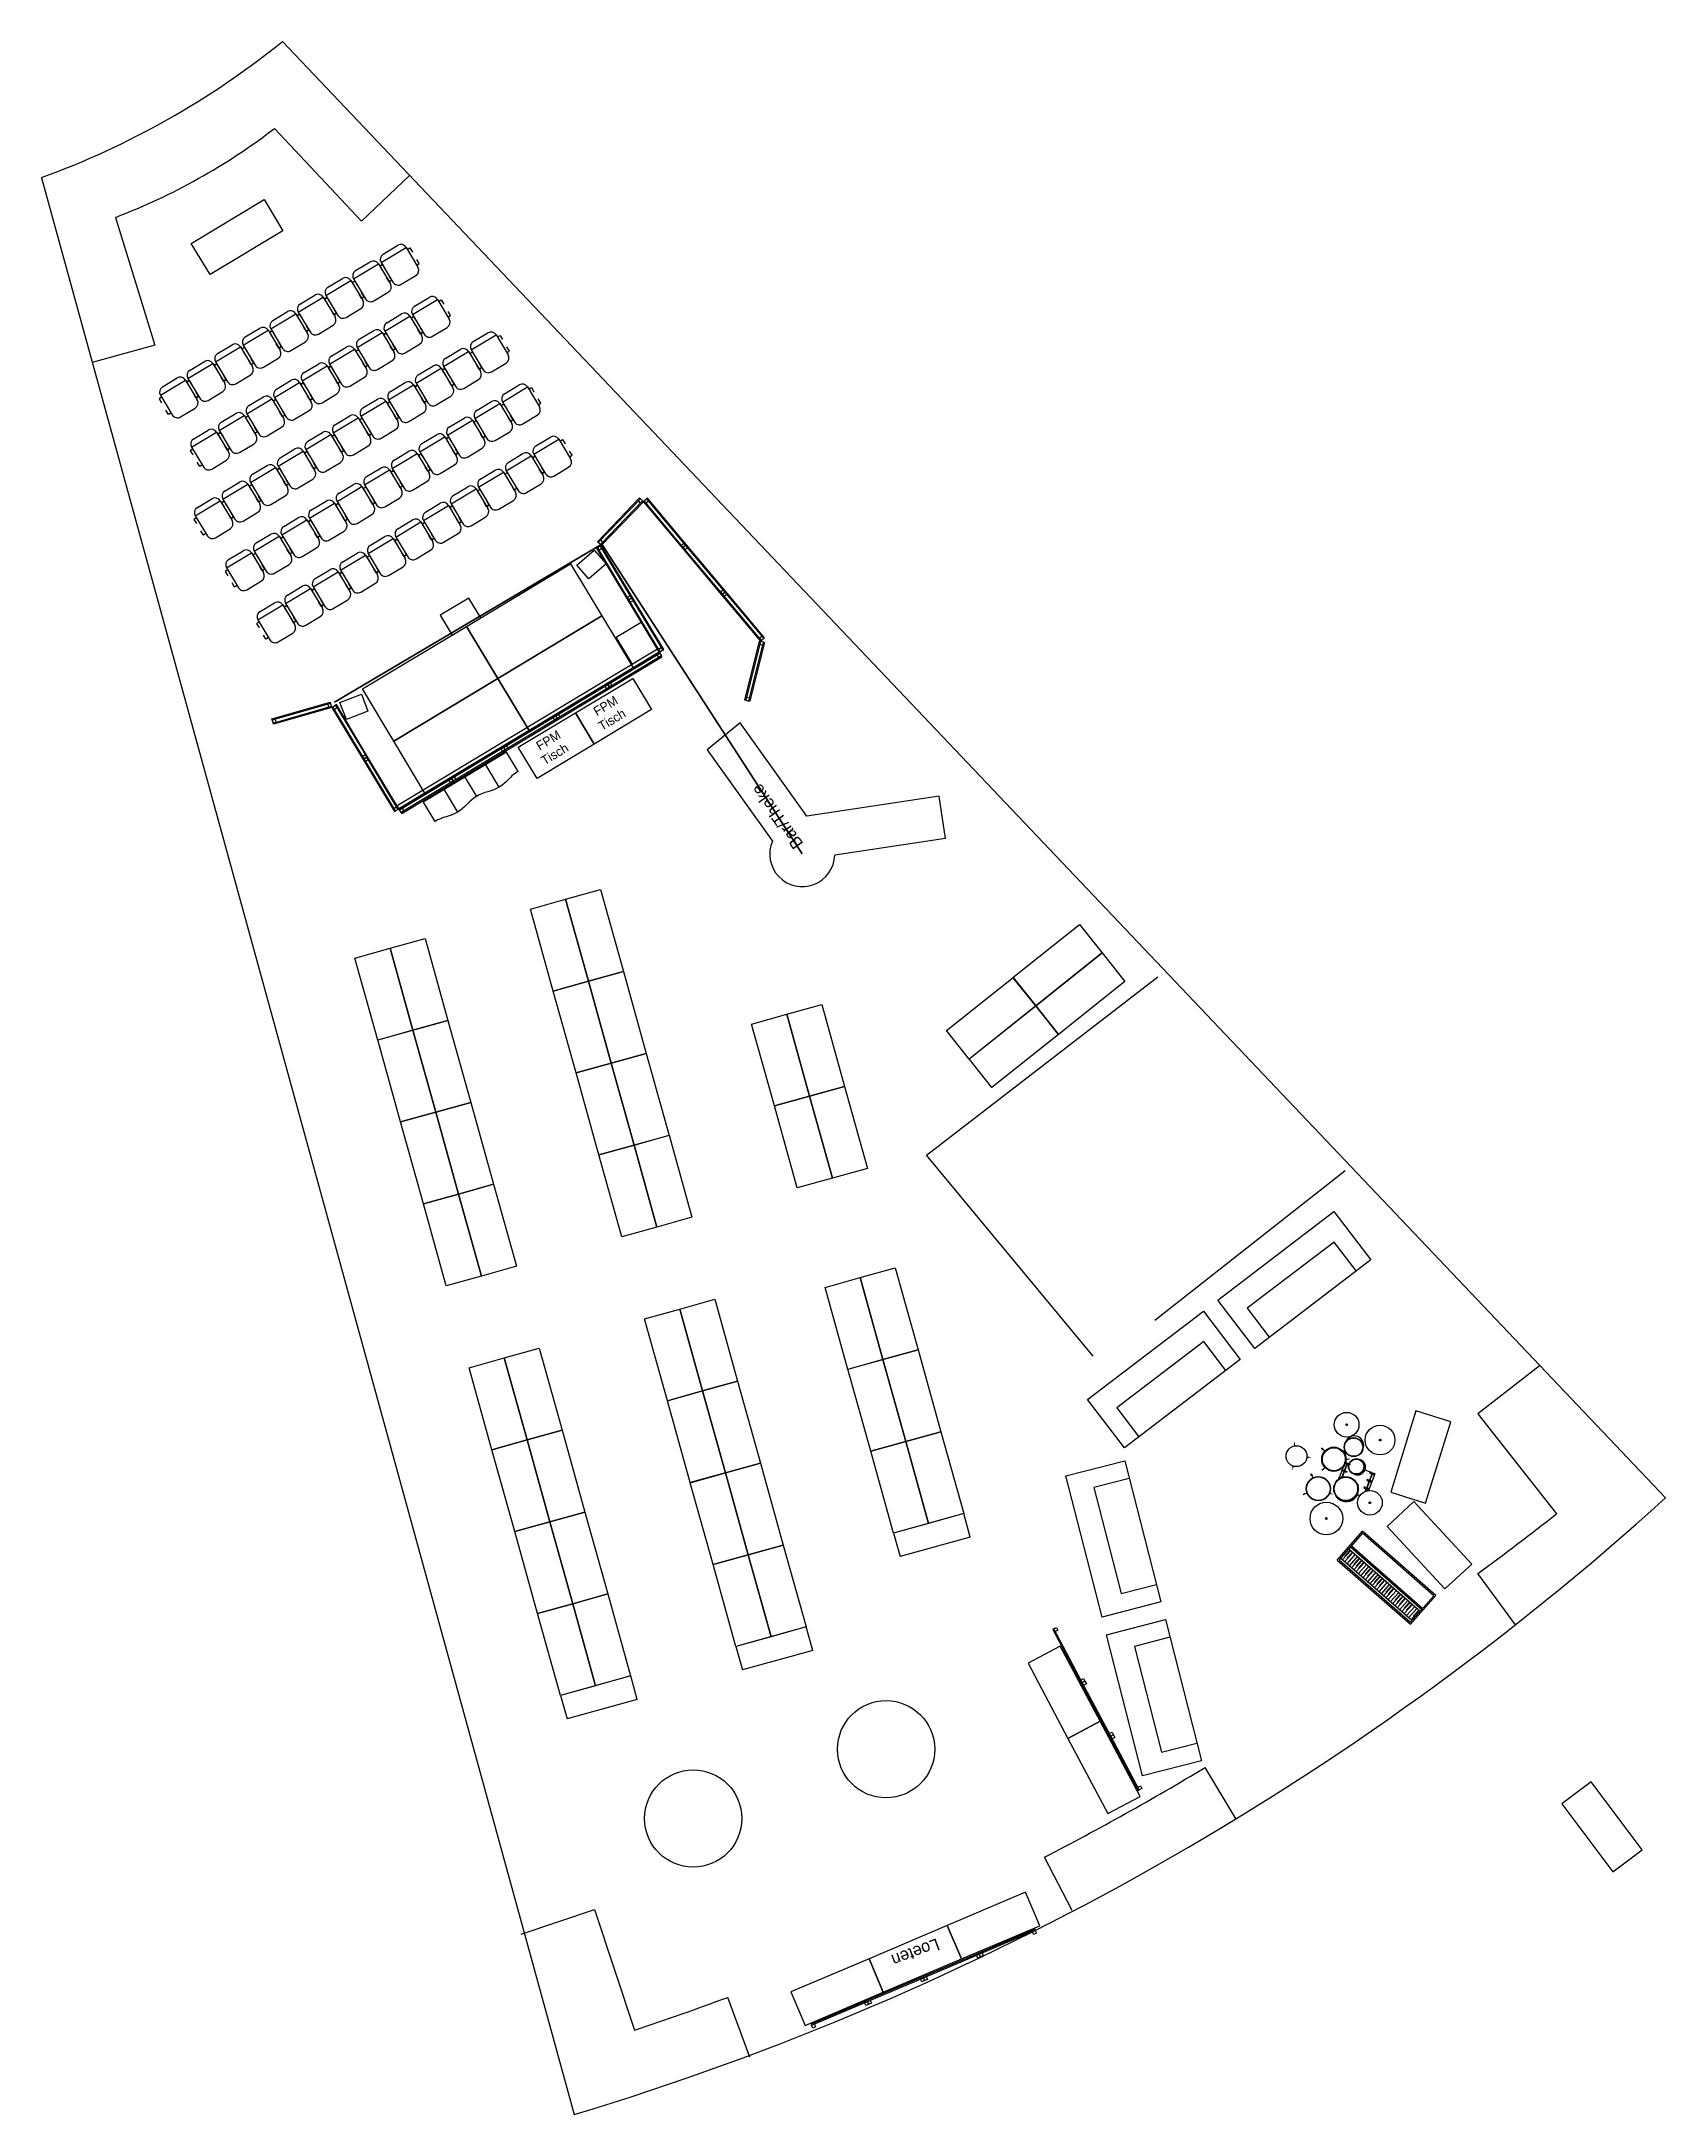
# Model space of a CAD drawing. Header units: millimetres. Extents: x 0 to 764, y -341 to 0.
# Drawn here: x 496.7 to 764.1, y -340.7 to 0.5 of the extents above; entities that cross this region are included whole.
import ezdxf

# ---------------------------------------------------------------- set-up
doc = ezdxf.new("R2010")
doc.units = ezdxf.units.MM
doc.layers.get('0').update_dxf_attribs({"lineweight": 25, "true_color": 0xffffff})
for name, color, linetype, lineweight, true_color in [('buildup', 2, 'Continuous', 25, 0xffff00), ('CZ.NOISELAB', 178, 'Continuous', 25, 0x000000), ('CZ.THEKE', 178, 'Continuous', 25, 0x000000), ('CZ.WERKSTATT', 178, 'Continuous', 25, 0x000000), ('einhausung lounge', 178, 'Continuous', 25, 0x000000), ('HILFE-radius', 178, 'Continuous', 25, 0x000000), ('text', 178, 'Continuous', 25, 0x000000), ('truss', 30, 'Continuous', 100, 0xff7f00)]:
    doc.layers.add(name, color=color, linetype=linetype, lineweight=lineweight, true_color=true_color)
doc.styles.add('textstyle11', font='')
doc.styles.add('textstyle21', font='')
doc.styles.add('textstyle26', font='')
doc.styles.get('textstyle11').set_extended_font_data('Modern LED Board-7')
doc.styles.get('textstyle21').set_extended_font_data('Modern LED Board-7')
doc.styles.get('textstyle26').set_extended_font_data('Modern LED Board-7')

# ---------------------------------------------------------------- blocks, each defined once
blk = doc.blocks.new('tisch60x140')
for p, q in [((600, 0), (0, 0)), ((0, 0), (0, -1400)), ((600, -1400), (600, 0)), ((0, -1400), (600, -1400))]:
    blk.add_line(p, q)
blk = doc.blocks.new('buehnenplatte')
for p, q in [((2000, 0), (0, 0)), ((0, 0), (0, -1000)), ((2000, -1000), (2000, 0)), ((0, -1000), (2000, -1000))]:
    blk.add_line(p, q)
blk = doc.blocks.new('trennwand')
for p, q in [((0, 0), (1000, 0)), ((0, -19), (0, 0)), ((1000, 0), (1000, -19)), ((1000, -19), (0, -19)), ((50, -19), (0, -19)), ((0, -19), (0, -69)), ((0, -69), (1000, -69)), ((0, -88), (0, -69)), ((0, -69), (50, -69)), ((1000, -88), (0, -88)), ((50, -69), (50, -19)), ((1000, -18.5), (950, -18.5)), ((950, -18.5), (950, -68.5)), ((950, -68.5), (1000, -68.5)), ((1000, -68.5), (1000, -18.5)), ((1000, -69), (1000, -88))]:
    blk.add_line(p, q)
blk = doc.blocks.new('3ersofa')
for p, q in [((2400, 0), (0, 0)), ((0, 0), (0, -1000)), ((2400, -1000), (2400, 0)), ((300, -1000), (300, -400)), ((300, -400), (2100, -400)), ((2100, -400), (2100, -1000)), ((0, -1000), (2400, -1000))]:
    blk.add_line(p, q)
blk = doc.blocks.new('trennwand niedrig')
for p, q in [((0, -19), (0, 0)), ((0, 0), (1000, 0)), ((1000, 0), (1000, -19)), ((1000, -19), (0, -19)), ((50, -19.5), (0, -19.5)), ((0, -19.5), (0, -69.5)), ((0, -69.5), (50, -69.5)), ((50, -69.5), (50, -19.5)), ((1000, -19), (950, -19)), ((950, -19), (950, -69)), ((950, -69), (1000, -69)), ((1000, -69), (1000, -19))]:
    blk.add_line(p, q)
blk = doc.blocks.new('PA Box')
at = {"layer": 'text'}
for p, q in [((380, 0), (0, 0)), ((0, 0), (0, -300)), ((380, -300), (380, 0)), ((0, -300), (380, -300))]:
    blk.add_line(p, q, dxfattribs=at)
blk = doc.blocks.new('leinwand')
at = {"layer": 'text'}
for p, q in [((0, 0), (50, 0)), ((60, 0), (0, 0)), ((0, 0), (0, 0)), ((0, -5000), (0, 0)), ((50, 0), (50, 0)), ((60, 0), (60, -5000)), ((60, -5000), (0, -5000))]:
    blk.add_line(p, q, dxfattribs=at)
blk = doc.blocks.new('Subwoofer')
at = {"layer": 'text'}
for p, q in [((0, 0), (550, 0)), ((0, -380), (0, 0)), ((550, 0), (550, -380)), ((550, -380), (0, -380))]:
    blk.add_line(p, q, dxfattribs=at)
blk = doc.blocks.new('AMP Rack')
at = {"layer": 'text'}
for p, q in [((520, 0), (0, 0)), ((0, 0), (0, -480)), ((520, -480), (520, 0)), ((0, -480), (520, -480))]:
    blk.add_line(p, q, dxfattribs=at)
blk = doc.blocks.new('regal120x40')
for p, q in [((0, 0), (1200, 0)), ((0, -400), (0, 0)), ((1200, 0), (1200, -400)), ((0, -400), (1200, -400))]:
    blk.add_line(p, q)
blk = doc.blocks.new('messestuhl')
at = {"layer": 'einhausung lounge'}
for p, q in [((2, 0), (4.8, 0)), ((1, -1.4), (0.5, -1.4)), ((0.5, -1.4), (0.5, -2.2)), ((1, -1), (1, -4.8)), ((1, -1), (5.8, -1)), ((5.8, -1), (5.8, -4.8)), ((5.8, -1.4), (6.3, -1.4)), ((6.3, -1.4), (6.3, -2.2)), ((0.5, -4.4), (0.5, -3.6)), ((1, -4.4), (0.5, -4.4)), ((2, -5.8), (4.8, -5.8)), ((5.8, -4.4), (6.3, -4.4)), ((6.3, -4.4), (6.3, -3.6))]:
    blk.add_line(p, q, dxfattribs=at)
for centre, start, end in [((2, -1), 90, 180), ((4.8, -1), 0, 90), ((2, -4.8), 180, 270), ((4.8, -4.8), 270, 0)]:
    blk.add_arc(centre, 1, start, end, dxfattribs=at)
blk = doc.blocks.new('regal')
at = {"layer": 'einhausung lounge'}
for p, q in [((-0.25, 0.01), (-3.42, -1.89)), ((7.99, -13.7), (-0.25, 0.01)), ((1.81, -3.42), (-1.88, -5.63)), ((3.87, -6.84), (0.7, -8.75)), ((2.24, -12.49), (5.93, -10.27)), ((4.82, -15.61), (7.99, -13.7))]:
    blk.add_line(p, q, dxfattribs=at)
at = {"layer": 'einhausung lounge', "flags": 128}
for points in [[(3.53, -14.05, -0.15), (1.47, -10.62, 0.15), (-0.59, -7.19, -0.15), (-2.65, -3.76, 0.074583), (-3.42, -1.89)], [(4.82, -15.61, 0.074583), (3.53, -14.05)]]:
    blk.add_lwpolyline(points, format="xyb", dxfattribs=at)
blk = doc.blocks.new('fpmtisch')
at = {"layer": 'einhausung lounge'}
for p, q in [((-5.14, -3.09), (0, 0)), ((0, 0), (5.67, -9.43)), ((0.52, -12.52), (-5.14, -3.09)), ((5.67, -9.43), (0.52, -12.52))]:
    blk.add_line(p, q, dxfattribs=at)
at = {"layer": 'einhausung lounge', "insert": (-0.56, -8.45), "char_height": 0.01, "attachment_point": 9, "rotation": 301, "style": 'textstyle11'}
blk.add_mtext('\\fDrescher Grotesk BT|b0|i0|c0|p0;\\H1.5;FPM\\PTisch', dxfattribs=at)
blk = doc.blocks.new('drums')
for p, q in [((-82.1, 35.7), (-85, 38)), ((-72.9, 36.8), (-75.2, 36.8)), ((-38.3, 50.4), (-35.5, 52.9)), ((-35.5, 52.9), (-33.1, 55.1)), ((-130.9, -19.7), (-130.9, 9.8)), ((-130.9, -19.7), (-130.9, 9.6)), ((-128.5, 8.7), (-130.9, 8.7)), ((-130.9, 8.7), (-130.9, 6.8)), ((-130.9, 6.8), (-128.5, 6.8)), ((-128.5, 6.8), (-128.5, 8.7)), ((-124.6, 8), (-128.5, 8)), ((-128.5, 8), (-128.5, 7.5)), ((-128.5, 7.5), (-124.6, 7.5)), ((-126.9, 8), (-126.7, 12.7)), ((-126.9, -5.3), (-126.9, 7.5)), ((-126.9, 6.8), (-126.9, 7.5)), ((-126.4, 8), (-126.4, 13)), ((-126.4, -5.3), (-126.4, 7.5)), ((-126.4, 6.8), (-126.4, 7.5)), ((-122.3, 8.7), (-124.6, 8.7)), ((-124.6, 8.7), (-124.6, 6.8)), ((-124.6, 7.5), (-124.6, 8)), ((-124.6, 6.8), (-122.3, 6.8)), ((-122.3, 6.8), (-122.3, 8.7)), ((-120.7, 22.9), (-116.6, 23)), ((-108.5, 5.7), (-112.1, 8.5)), ((-82.5, -5.3), (-82.5, 5.3)), ((-82, -5.3), (-82, 5.7)), ((-80.4, 6.8), (-80.4, 7.4)), ((-78.1, 6.8), (-80.4, 6.8)), ((-79.3, 8.7), (-78.1, 8.7)), ((-78.1, -19.7), (-78.1, 10.6)), ((-78.1, 8.7), (-78.1, 6.8)), ((-50.7, 0.5), (-49.1, 3.9)), ((-49.1, 3.9), (-47.7, 6.8)), ((-38.3, 23.2), (-35.5, 20.7)), ((-35.8, 20.3), (-35.2, 21)), ((-33.4, 18.1), (-35.8, 20.3)), ((-35.5, 20.7), (-33.1, 18.5)), ((-35.2, 21), (-32.8, 18.8)), ((-32.8, 18.8), (-33.4, 18.1)), ((-33.1, 18.4), (-33.4, 18.1)), ((-128.5, -4.6), (-130.9, -4.6)), ((-130.9, -4.6), (-130.9, -6.4)), ((-130.9, -6.4), (-128.5, -6.4)), ((-128.5, -17.8), (-130.9, -17.8)), ((-130.9, -17.8), (-130.9, -19.7)), ((-113.3, -19.7), (-130.9, -19.7)), ((-130.9, -19.7), (-128.5, -19.7)), ((-128.5, -6.4), (-128.5, -4.6)), ((-124.6, -5.3), (-128.5, -5.3)), ((-128.5, -5.3), (-128.5, -5.7)), ((-128.5, -5.7), (-124.6, -5.7)), ((-128.5, -19.7), (-128.5, -17.8)), ((-124.6, -18.5), (-128.5, -18.5)), ((-128.5, -18.5), (-128.5, -19)), ((-128.5, -19), (-124.6, -19)), ((-126.9, -18.5), (-126.9, -5.7)), ((-126.9, -6.4), (-126.9, -5.7)), ((-126.9, -19.7), (-126.9, -19)), ((-126.4, -18.5), (-126.4, -5.7)), ((-126.4, -6.4), (-126.4, -5.7)), ((-126.4, -19.7), (-126.4, -19)), ((-122.3, -4.6), (-124.6, -4.6)), ((-124.6, -4.6), (-124.6, -6.4)), ((-124.6, -5.7), (-124.6, -5.3)), ((-124.6, -6.4), (-122.3, -6.4)), ((-122.3, -17.8), (-124.6, -17.8)), ((-124.6, -17.8), (-124.6, -19.7)), ((-124.6, -19), (-124.6, -18.5)), ((-124.6, -19.7), (-122.3, -19.7)), ((-122.3, -6.4), (-122.3, -4.6)), ((-122.3, -19.7), (-122.3, -17.8)), ((-98, -6.8), (-100.5, -6.8)), ((-98, -32.6), (-100.5, -32.6)), ((-86.7, -6.4), (-86.7, -4.6)), ((-86.7, -4.6), (-84.3, -4.6)), ((-84.3, -6.4), (-86.7, -6.4)), ((-86.7, -19.7), (-86.7, -17.8)), ((-86.7, -17.8), (-84.3, -17.8)), ((-84.3, -19.7), (-86.7, -19.7)), ((-78.1, -19.7), (-85.1, -19.7)), ((-84.3, -4.6), (-84.3, -6.4)), ((-84.3, -5.7), (-84.3, -5.3)), ((-84.3, -5.3), (-80.4, -5.3)), ((-80.4, -5.7), (-84.3, -5.7)), ((-84.3, -17.8), (-84.3, -19.7)), ((-84.3, -19), (-84.3, -18.5)), ((-84.3, -18.5), (-80.4, -18.5)), ((-80.4, -19), (-84.3, -19)), ((-79.9, -26), (-82.9, -27.2)), ((-82.5, -18.5), (-82.5, -5.7)), ((-82.5, -6.4), (-82.5, -5.7)), ((-82.5, -19.7), (-82.5, -19)), ((-82, -18.5), (-82, -5.7)), ((-82, -6.4), (-82, -5.7)), ((-82, -19.7), (-82, -19)), ((-80.4, -6.4), (-80.4, -4.6)), ((-80.4, -4.6), (-78.1, -4.6)), ((-80.4, -5.3), (-80.4, -5.7)), ((-78.1, -6.4), (-80.4, -6.4)), ((-80.4, -19.7), (-80.4, -17.8)), ((-80.4, -17.8), (-78.1, -17.8)), ((-80.4, -18.5), (-80.4, -19)), ((-78.1, -19.7), (-80.4, -19.7)), ((-77.7, -25.1), (-79.9, -25.9)), ((-78.1, -4.6), (-78.1, -6.4)), ((-78.1, -17.8), (-78.1, -19.7)), ((-40.5, -24.7), (-37, -26)), ((-37.2, -26.4), (-36.8, -25.5)), ((-34.1, -27.6), (-37.2, -26.4)), ((-37, -26), (-33.9, -27.1)), ((-36.8, -25.5), (-33.8, -26.7)), ((-33.8, -26.7), (-34.1, -27.6)), ((-34, -27.2), (-34.1, -27.6)), ((-98, -47.9), (-98, -50.9)), ((-66.7, -47.9), (-66.7, -50.9))]:
    blk.add_line(p, q)
at = {"const_width": 1.21}
for points, elevation in [([(-75.1, 36.9), (-78.3, 36.9)], 2.8), ([(-33.1, 55.1), (-35.5, 53)], 2.8), ([(-33.1, 18.5), (-35.5, 20.7)], 2.8), ([(-0.9, 20.5), (-1.1, 23.3)], 1.4), ([(-0.9, 20.5), (-1.1, 23.3)], 2.8), ([(-34, -27.2), (-37, -25.9)], 2.8), ([(-19.7, -5.6), (-22.4, -6.5)], 1.4), ([(-19.7, -5.6), (-22.4, -6.5)], 2.8), ([(10, -17.8), (11.5, -20.3)], 1.4), ([(10, -17.8), (11.5, -20.3)], 2.8)]:
    blk.add_lwpolyline(points, dxfattribs=dict(at, elevation=elevation))
for points in [[(-47.7, 6.8), (-48.9, 4.4)], [(-0.9, 20.5), (-1.1, 23.3)], [(-80.4, -26.2), (-82.9, -27.2)], [(-19.7, -5.6), (-22.4, -6.5)], [(10, -17.8), (11.5, -20.3)]]:
    blk.add_lwpolyline(points, dxfattribs=at)
for points in [[(-0.8, 17.2), (-0.9, 20.5)], [(-16.6, -4.8), (-19.7, -5.7)], [(8.5, -15), (10.1, -17.8)]]:
    blk.add_lwpolyline(points)
for points, elevation in [([(-0.8, 17.2), (-0.9, 20.5)], 1.4), ([(-0.8, 17.2), (-0.9, 20.5)], 2.8), ([(-16.6, -4.8), (-19.7, -5.7)], 1.4), ([(-16.6, -4.8), (-19.7, -5.7)], 2.8), ([(8.5, -15), (10.1, -17.8)], 1.4), ([(8.5, -15), (10.1, -17.8)], 2.8)]:
    blk.add_lwpolyline(points, dxfattribs=dict(elevation=elevation))
for centre, radius in [((-83, 77.9), 26.9), ((-83, 77.9), 1.48), ((-83, 77.9), 0.867), ((-140.5, 27.7), 20.3), ((-95.3, 20.7), 20), ((-95.3, 20.7), 19.3), ((-52.9, 36.8), 20), ((-52.9, 36.8), 19.3), ((-140.5, 27.7), 1.48), ((-140.5, 27.7), 0.867), ((-59.2, -17.6), 20), ((-59.2, -17.6), 18.9), ((0, 0), 17.2), ((-98, -19.7), 12.9), ((-98, -19.7), 12.2), ((-82.4, -47.9), 15.6), ((-82.4, -47.9), 14.9), ((-118.7, -74.5), 24.5), ((-58.3, -78.2), 20.3), ((-118.7, -74.5), 1.48), ((-118.7, -74.5), 0.867), ((-58.3, -78.2), 1.48), ((-58.3, -78.2), 0.867)]:
    blk.add_circle(centre, radius)
for centre, radius, start, end in [((-96.4, 21.3), 20.2, 55.4961, 219.203), ((-100.5, -19.7), 12.9, 90, 270), ((-82.4, -50.9), 15.6, 180, 0)]:
    blk.add_arc(centre, radius, start, end)
blk = doc.blocks.new('piano')
at = {"layer": 'text', "color": 0}
for p, q in [((1293, 364), (-311, 364)), ((-311, -267), (-311, 364)), ((1293, -267), (1293, 364)), ((1272, 338), (-289, 338)), ((-289, 338), (-289, -243)), ((-289, 60), (1272, 60)), ((-289, 40), (1273, 40)), ((1272, 338), (1272, -243)), ((-311, -267), (1293, -267)), ((-289, -1), (1272, -1)), ((-289, -204), (1272, -204)), ((-289, -243), (1272, -243)), ((-250, -10), (-250, -204)), ((-200, -10), (-200, -204)), ((-150, -1), (-150, -204)), ((-100, -1), (-100, -204)), ((-50, -10), (-50, -204)), ((0, -10), (0, -204)), ((50, -10), (50, -204)), ((100, -1), (100, -204)), ((150, -1), (150, -204)), ((200, -10), (200, -204)), ((250, -10), (250, -204)), ((300, -1), (300, -204)), ((350, -1), (350, -204)), ((400, -10), (400, -204)), ((450, -10), (450, -204)), ((500, -10), (500, -204)), ((550, -1), (550, -204)), ((600, -1), (600, -204)), ((650, -10), (650, -204)), ((700, -10), (700, -204)), ((750, -1), (750, -204)), ((800, -1), (800, -204)), ((850, -10), (850, -204)), ((900, -10), (900, -204)), ((950, -10), (950, -204)), ((1000, -1), (1000, -204)), ((1050, -10), (1050, -204)), ((1100, -10), (1100, -204)), ((1150, -1), (1150, -204)), ((1200, -1), (1200, -204)), ((1250, -10), (1250, -204))]:
    blk.add_line(p, q, dxfattribs=at)
for points in [[(-249, 0), (-269, 0), (-249, -137), (-269, -137)], [(-200, 0), (-220, 0), (-200, -140), (-220, -140)], [(-50, 0), (-70, 0), (-50, -140), (-70, -140)], [(0, 0), (-20, 0), (0, -140), (-20, -140)], [(50, 0), (30, 0), (50, -140), (30, -140)], [(200, 0), (180, 0), (200, -140), (180, -140)], [(250, 0), (230, 0), (250, -140), (230, -140)], [(400, 0), (380, 0), (400, -140), (380, -140)], [(450, 0), (430, 0), (450, -140), (430, -140)], [(500, 0), (480, 0), (500, -140), (480, -140)], [(650, 0), (630, 0), (650, -140), (630, -140)], [(700, 0), (680, 0), (700, -140), (680, -140)], [(850, 0), (830, 0), (850, -140), (830, -140)], [(900, 0), (880, 0), (900, -140), (880, -140)], [(950, 0), (930, 0), (950, -140), (930, -140)], [(1050, 0), (1030, 0), (1050, -140), (1030, -140)], [(1100, 0), (1080, 0), (1100, -140), (1080, -140)], [(1250, 0), (1230, 0), (1250, -140), (1230, -140)]]:
    blk.add_trace(points, dxfattribs=at)

msp = doc.modelspace()

# ---------------------------------------------------------------- linework, layer by layer
at = {"layer": 'buildup'}
for p, q in [((536.37, 0.47), (764.1, -239.23)), ((535.07, -13.84), (549.39, -29.13)), ((496.69, -21.95), (584.42, -340.72)), ((549.39, -29.13), (557.31, -21.57)), ((508.9, -28.48), (515.36, -49.51)), ((515.36, -49.51), (505.05, -52.35)), ((743.27, -217.56), (733.21, -225.39)), ((733.21, -225.39), (746.15, -241.85)), ((739.39, -260.13), (733.21, -251.67)), ((693.39, -292.13), (688.27, -283.61)), ((666.39, -307.13), (661.86, -298.36)), ((575.66, -311.05), (587.74, -306.97)), ((587.74, -306.97), (594.35, -326.83)), ((613.32, -331.26), (609.68, -321.44))]:
    msp.add_line(p, q, dxfattribs=at)
for centre, radius, start, end in [((448.72, 109.31), 139.75, 290.0759, 308.8458), ((471.83, 68.51), 103.83, 290.9154, 307.5191), ((448.72, 109.31), 470.05, 286.7804, 312.1413), ((455.58, 127.63), 470.05, 306.2025, 308.1829), ((446, 119.19), 470.05, 297.338, 301.0258), ((446, 119.19), 470.05, 288.3978, 290.3782)]:
    msp.add_arc(centre, radius, start, end, dxfattribs=at)
at = {"layer": 'CZ.THEKE'}
for p, q in [((611.73, -111.67), (606.29, -116.11)), ((622.73, -127.05), (611.73, -111.67)), ((606.29, -116.11), (617.04, -131.13)), ((644.49, -123.77), (622.73, -127.05)), ((645.53, -130.69), (644.49, -123.77)), ((645.53, -130.69), (627.31, -133.44))]:
    msp.add_line(p, q, dxfattribs=at)
at = {"layer": 'HILFE-radius'}
for p, q in [((642.42, -182.84), (680.53, -153.5)), ((669.88, -215.9), (642.42, -182.84)), ((680, -210), (711.37, -185.34))]:
    msp.add_line(p, q, dxfattribs=at)
for centre in [(635.76, -280.6), (604, -292)]:
    msp.add_circle(centre, 8, dxfattribs=at)
msp.add_arc((621.96, -133.26), 5.36, 156.5802, 358.0187, dxfattribs=at)
at = {"layer": 'truss'}
for p, q in [((544.96, -108.26), (588.96, -82.26)), ((588.96, -82.26), (621.96, -133.26))]:
    msp.add_line(p, q, dxfattribs=at)

# ---------------------------------------------------------------- block references
at = {"layer": 'CZ.NOISELAB'}
for name, p, xscale, yscale, zscale, rotation in [('drums', (703.33, -232.37, -0.14), 0.1, 0.1, 0.1, 158.7968473278093), ('tisch60x140', (723.01, -224.93, -0.14), 0.01, 0.01, 0.01, 342.7968473278093), ('tisch60x140', (718.27, -243.93, -0.14), 0.01, 0.01, 0.01, 42.79684732780919), ('piano', (714.15, -249.5, -0.14), 0.01, 0.01, 0.01, 318.7968473278091)]:
    msp.add_blockref(name, p, dxfattribs=dict(at, xscale=xscale, yscale=yscale, zscale=zscale, rotation=rotation))
at = {"layer": 'CZ.THEKE', "rotation": 90}
for name, p in [('fpmtisch', (584.62, -110.02)), ('fpmtisch', (575.2, -115.69)), ('regal', (559.57, -124.49))]:
    msp.add_blockref(name, p, dxfattribs=at)
at = {"layer": 'CZ.WERKSTATT', "xscale": 0.01, "zscale": 0.01}
for name, p, yscale, rotation in [('trennwand niedrig', (663.2, -260.9), -0.01, 298), ('tisch60x140', (659.13, -266.46), 0.01, 27.99999999999989), ('trennwand niedrig', (667.89, -269.73), -0.01, 298), ('tisch60x140', (665.7, -278.82), 0.01, 27.99999999999989), ('trennwand niedrig', (672.59, -278.55), -0.01, 298), ('tisch60x140', (658.73, -304.13), 0.01, 292.9999999999999), ('tisch60x140', (645.84, -309.6), 0.01, 292.9999999999999), ('trennwand niedrig', (660.23, -310.23), -0.01, 203), ('tisch60x140', (632.96, -315.07), 0.01, 292.9999999999999), ('trennwand niedrig', (651.03, -314.14), -0.01, 203), ('trennwand niedrig', (641.82, -318.04), -0.01, 203), ('trennwand niedrig', (632.62, -321.95), -0.01, 203)]:
    msp.add_blockref(name, p, dxfattribs=dict(at, yscale=yscale, rotation=rotation))
at = {"layer": 'einhausung lounge', "xscale": 0.01, "zscale": 0.01}
for name, p, yscale, rotation in [('tisch60x140', (536.45, -30.7), -0.01, 121), ('trennwand', (595.18, -74.67), -0.01, 226.0000000000005), ('trennwand', (602.9, -82.37), -0.01, 130.0000000000006), ('PA Box', (586.79, -87.99), -0.01, 41.00000000000068), ('trennwand', (594.01, -91.05), -0.01, 121.0000000000006), ('trennwand', (609.33, -90.03), -0.01, 130.0000000000006), ('buehnenplatte', (583.82, -85.5), -0.01, 211), ('Subwoofer', (564.32, -97.22), -0.01, 31), ('trennwand', (599.16, -99.62), -0.01, 121.0000000000006), ('trennwand', (615.76, -97.69), -0.01, 130.0000000000006), ('buehnenplatte', (588.97, -94.07), -0.01, 211), ('AMP Rack', (598.1, -99.56), -0.01, 121.0000000000006), ('buehnenplatte', (566.68, -95.8), -0.01, 211), ('trennwand', (612.49, -107.92), 0.01, 75.99999999999854), ('leinwand', (598.41, -100.07), -0.01, 121.0000000000006), ('trennwand', (598.41, -100.07), -0.01, 211), ('buehnenplatte', (571.83, -104.38), -0.01, 211), ('trennwand', (589.84, -105.22), -0.01, 211), ('trennwand', (534.64, -111.04), 0.01, 16.00000000000152), ('trennwand', (550.4, -117.25), -0.01, 121.0000000000006), ('PA Box', (546.9, -111.12), -0.01, 21.00000000000071), ('trennwand', (581.27, -110.37), -0.01, 211), ('trennwand', (572.69, -115.52), -0.01, 211), ('trennwand', (555.55, -125.82), -0.01, 121.0000000000006), ('trennwand', (564.12, -120.67), -0.01, 211)]:
    msp.add_blockref(name, p, dxfattribs=dict(at, yscale=yscale, rotation=rotation))
at = {"layer": 'einhausung lounge', "rotation": 31}
for p in [(551.24, -35.55), (546.7, -38.28), (537.61, -43.74), (542.15, -41.01), (556.39, -44.12), (533.07, -46.47), (551.85, -46.85), (528.53, -49.2), (547.3, -49.58), (566.08, -49.96), (523.98, -51.93), (542.76, -52.31), (561.54, -52.69), (514.9, -57.39), (519.44, -54.66), (533.68, -57.77), (538.22, -55.04), (557, -55.42), (529.13, -60.5), (547.91, -60.88), (552.46, -58.15), (571.23, -58.53), (524.59, -63.23), (543.37, -63.61), (562.15, -63.99), (566.69, -61.26), (520.05, -65.96), (538.83, -66.34), (557.61, -66.72), (576.38, -67.11), (534.28, -69.07), (553.06, -69.45), (571.84, -69.84), (525.2, -74.53), (529.74, -71.8), (548.52, -72.18), (567.3, -72.56), (520.65, -77.26), (539.43, -77.64), (543.98, -74.91), (558.21, -78.02), (562.76, -75.29), (534.89, -80.37), (553.67, -80.75), (530.35, -83.1), (549.13, -83.48), (525.8, -85.83), (544.58, -86.21), (535.5, -91.67), (540.04, -88.94), (530.96, -94.4)]:
    msp.add_blockref('messestuhl', p, dxfattribs=at)
at = {"layer": 'HILFE-radius', "xscale": 0.01, "zscale": 0.01}
for name, p, yscale, rotation in [('tisch60x140', (588.76, -139.11), -0.01, 195.5807049232452), ('tisch60x140', (582.98, -140.72), -0.01, 195.5807049232452), ('tisch60x140', (671.34, -149.54), -0.01, 128.5807049232452), ('tisch60x140', (554.08, -148.78), -0.01, 195.5807049232452), ('tisch60x140', (559.86, -147.17), -0.01, 195.5807049232452), ('tisch60x140', (675.09, -154.23), -0.01, 128.5807049232452), ('tisch60x140', (592.52, -152.59), -0.01, 195.5807049232452), ('tisch60x140', (586.74, -154.2), -0.01, 195.5807049232452), ('tisch60x140', (660.4, -158.27), -0.01, 128.5807049232452), ('tisch60x140', (619.4, -159.63), -0.01, 195.5807049232452), ('tisch60x140', (625.18, -158.02), -0.01, 195.5807049232452), ('tisch60x140', (664.14, -162.96), -0.01, 128.5807049232452), ('tisch60x140', (557.84, -162.26), -0.01, 195.5807049232452), ('tisch60x140', (563.62, -160.65), -0.01, 195.5807049232452), ('tisch60x140', (596.28, -166.08), -0.01, 195.5807049232452), ('tisch60x140', (590.5, -167.69), -0.01, 195.5807049232452), ('tisch60x140', (623.16, -173.12), -0.01, 195.5807049232452), ('tisch60x140', (628.94, -171.51), -0.01, 195.5807049232452), ('tisch60x140', (561.6, -175.75), -0.01, 195.5807049232452), ('tisch60x140', (567.38, -174.14), -0.01, 195.5807049232452), ('tisch60x140', (600.04, -179.56), -0.01, 195.5807049232452), ('tisch60x140', (594.26, -181.18), -0.01, 195.5807049232452), ('tisch60x140', (571.14, -187.62), -0.01, 195.5807049232452), ('tisch60x140', (565.36, -189.23), -0.01, 195.5807049232452), ('3ersofa', (709.49, -192.12), -0.01, 217.3332550263468), ('tisch60x140', (631.49, -202.98), -0.01, 195.5807049232452), ('tisch60x140', (637.26, -201.37), -0.01, 195.5807049232452), ('tisch60x140', (607.56, -206.54), -0.01, 195.5807049232452), ('tisch60x140', (601.78, -208.15), -0.01, 195.5807049232452), ('3ersofa', (688.02, -208.49), -0.01, 217.3332550263468), ('tisch60x140', (578.66, -214.59), -0.01, 195.5807049232452), ('tisch60x140', (641.03, -214.85), -0.01, 195.5807049232452), ('tisch60x140', (572.88, -216.2), -0.01, 195.5807049232452), ('tisch60x140', (635.25, -216.46), -0.01, 195.5807049232452), ('tisch60x140', (605.54, -221.63), -0.01, 195.5807049232452), ('tisch60x140', (611.32, -220.02), -0.01, 195.5807049232452), ('tisch60x140', (582.42, -228.08), -0.01, 195.5807049232452), ('tisch60x140', (644.79, -228.34), -0.01, 195.5807049232452), ('tisch60x140', (576.64, -229.69), -0.01, 195.5807049232452), ('tisch60x140', (639.01, -229.95), -0.01, 195.5807049232452), ('tisch60x140', (609.3, -235.12), -0.01, 195.5807049232452), ('tisch60x140', (615.08, -233.51), -0.01, 195.5807049232452), ('3ersofa', (665.37, -235.59), -0.01, 284.3332550263468), ('tisch60x140', (586.18, -241.56), -0.01, 195.5807049232452), ('regal120x40', (648.55, -241.82), -0.01, 195.5807049232452), ('tisch60x140', (580.4, -243.18), -0.01, 195.5807049232452), ('tisch60x140', (613.06, -248.6), -0.01, 195.5807049232452), ('tisch60x140', (618.84, -246.99), -0.01, 195.5807049232452), ('tisch60x140', (589.94, -255.05), -0.01, 195.5807049232452), ('tisch60x140', (584.17, -256.66), -0.01, 195.5807049232452), ('3ersofa', (672.06, -261.75), -0.01, 284.3332550263468), ('regal120x40', (622.6, -260.48), -0.01, 195.5807049232452), ('regal120x40', (593.71, -268.54), -0.01, 195.5807049232452), ('tisch60x140', (747.05, -289.56), 0.01, 36.79684732780925)]:
    msp.add_blockref(name, p, dxfattribs=dict(at, yscale=yscale, rotation=rotation))

# ---------------------------------------------------------------- texts
at = {"layer": 'CZ.THEKE', "insert": (615.06, -121.48), "char_height": 0.01, "attachment_point": 9, "rotation": 125.5802, "style": 'textstyle21'}
msp.add_mtext('\\fDrescher Grotesk BT|b0|i0|c0|p0;\\H2;Bar/Theke', dxfattribs=at)
at = {"layer": 'CZ.WERKSTATT', "insert": (644.8, -313.54), "char_height": 0.01, "attachment_point": 1, "rotation": 200.62, "style": 'textstyle26'}
msp.add_mtext('\\fDrescher Grotesk BT Demi|b0|i0|c0|p0;\\H2;Loeten', dxfattribs=at)

doc.saveas('drawing.dxf')
